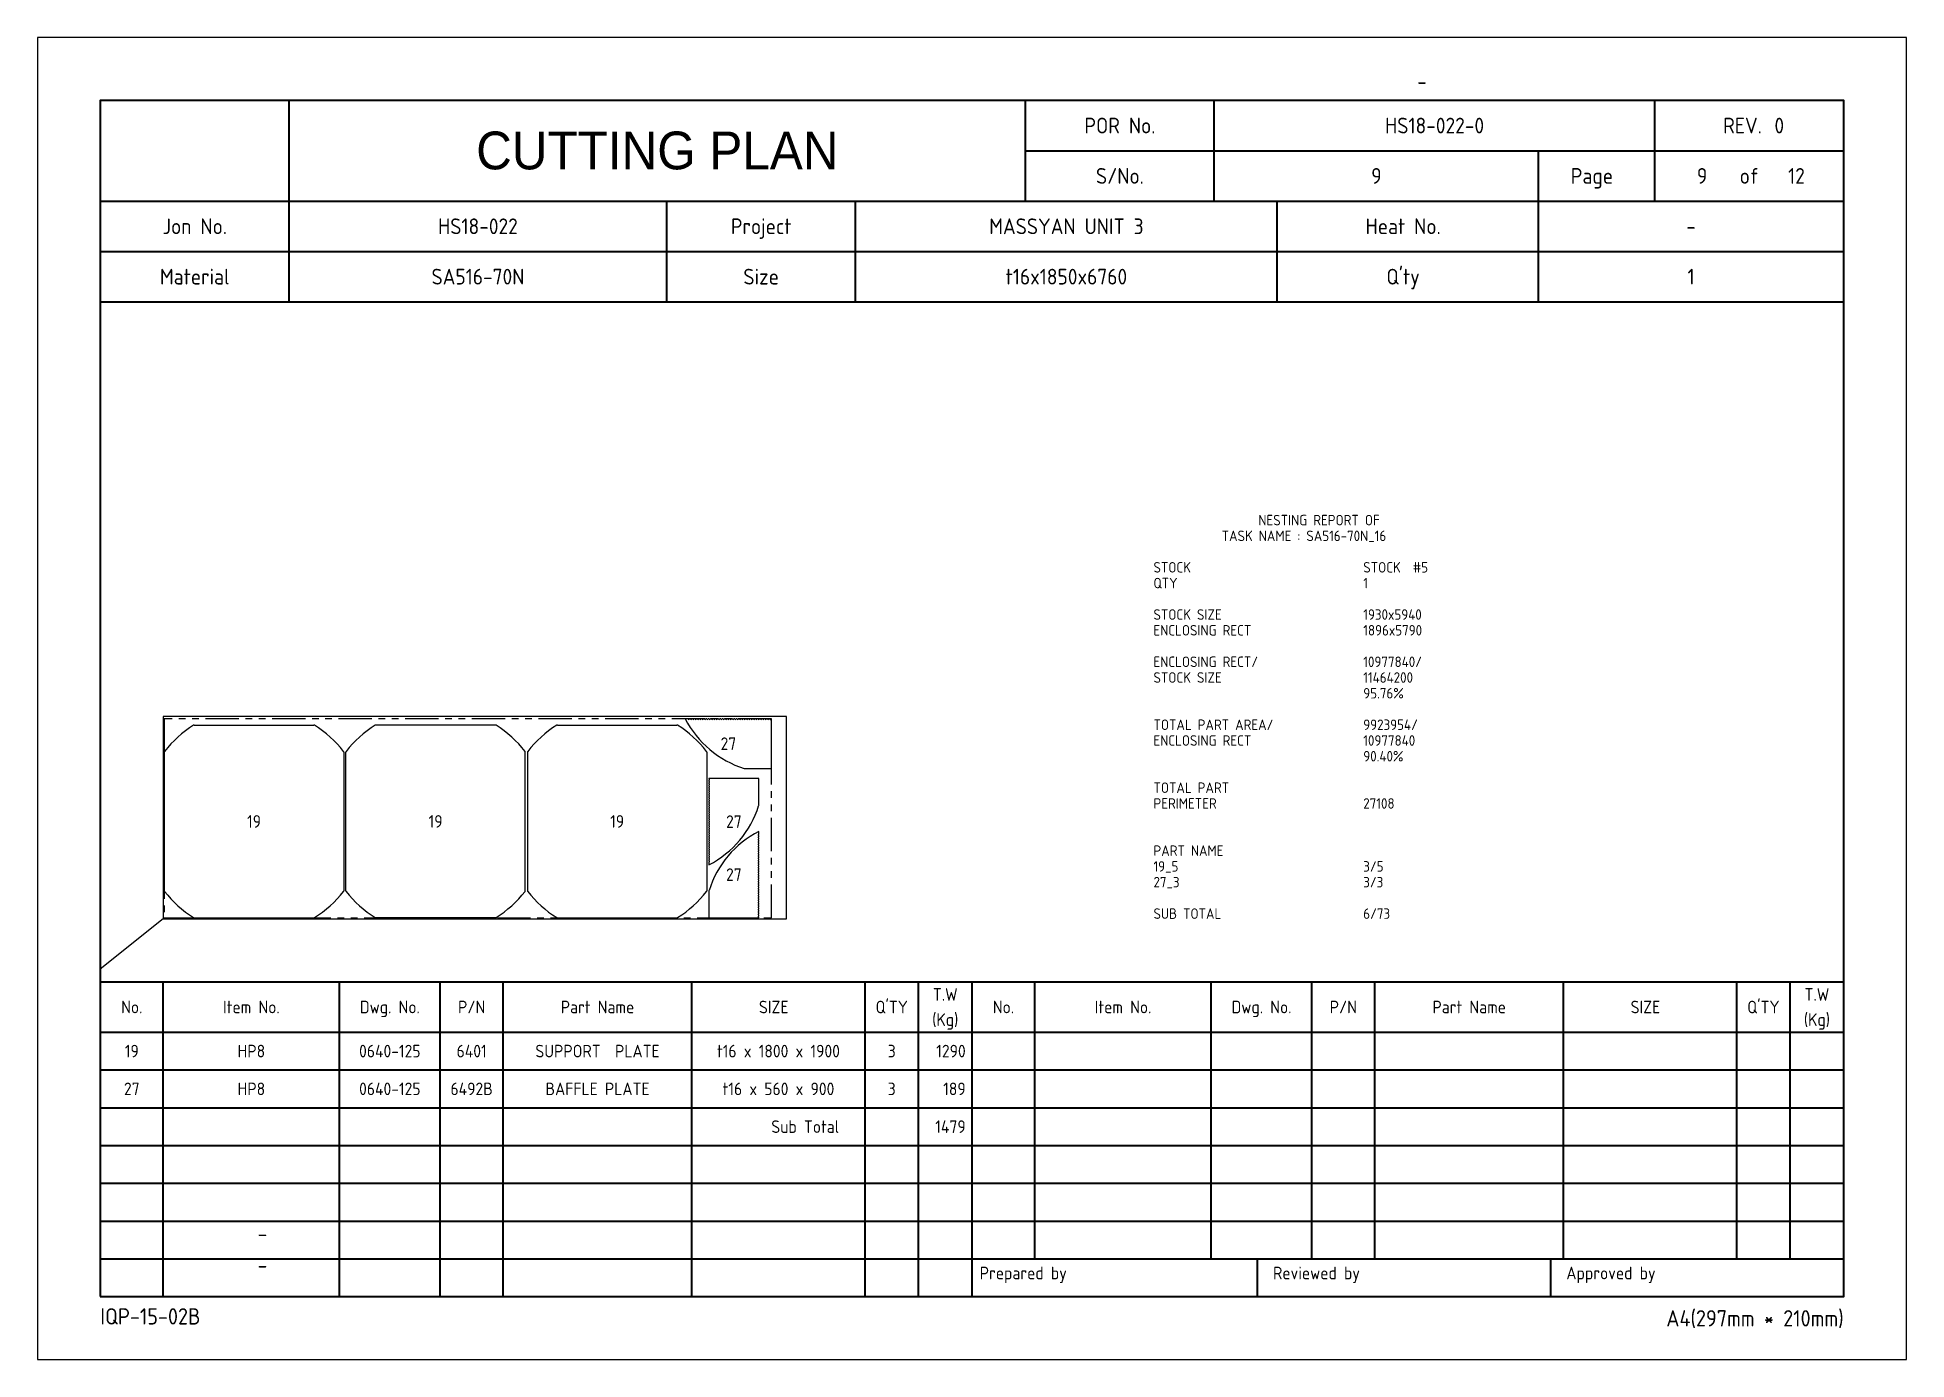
# Model space of a CAD drawing. Header units: millimetres. Extents: x -47360 to 661737, y -45870 to 354580.
# Drawn here: x 380000 to 397820, y 20000 to 32600 of the extents above; entities that cross this region are included whole.
import ezdxf
from ezdxf.enums import TextEntityAlignment as Align

# ---------------------------------------------------------------- set-up
doc = ezdxf.new("R2010")
doc.units = ezdxf.units.MM
doc.header["$LTSCALE"] = 10
doc.linetypes.add('PHANTOM', pattern=[63.5, 31.75, -6.35, 6.35, -6.35, 6.35, -6.35])
for name, color, linetype in [('$ENCL_RECT_RESERVED_LAYER$', 4, 'PHANTOM'), ('19_5__016X1900X1800', 7, 'Continuous'), ('27_3__016X900X560', 7, 'Continuous'), ('PART-LABEL', 6, 'Continuous'), ('STOCK', 3, 'Continuous'), ('SUMMARY', 4, 'Continuous'), ('T', 2, 'Continuous')]:
    doc.layers.add(name, color=color, linetype=linetype)
doc.layers.add('PAGE', color=9, linetype='Continuous', plot=False)
doc.layers.add('TITLE', color=15, linetype='Continuous', lineweight=40)
doc.styles.get("Standard").update_dxf_attribs({"font": 'isocp2.shx', "bigfont": 'whgtxt.shx'})

msp = doc.modelspace()

# ---------------------------------------------------------------- texts
at = {"layer": 'PART-LABEL'}
for s, p in [('27', (386587.75, 25869.28)), ('19', (382065.44, 25128.67)), ('19', (383796.32, 25128.67)), ('19', (385527.2, 25128.67)), ('27', (386639.67, 25126.86)), ('27', (386639.67, 24621.85))]:
    msp.add_text(s, height=120, dxfattribs=at).set_placement(p, align=Align.MIDDLE_CENTER)
at = {"layer": 'SUMMARY'}
for s, p in [('NESTING REPORT OF', (391640, 27950)), ('TASK NAME : SA516-70N_16', (391290, 27800)), ('STOCK ', (390640, 27500)), ('QTY', (390640, 27350)), ('1', (392640, 27350)), ('STOCK  #5', (392640, 27500)), ('STOCK SIZE', (390640, 27050)), ('1930x5940', (392640, 27050)), ('ENCLOSING RECT', (390640, 26900)), ('1896x5790', (392640, 26900)), ('ENCLOSING RECT/', (390640, 26600)), ('10977840/', (392640, 26600)), ('STOCK SIZE', (390640, 26450)), ('11464200', (392640, 26450)), ('95.76%', (392640, 26300)), ('TOTAL PART AREA/', (390640, 26000)), ('9923954/', (392640, 26000)), ('ENCLOSING RECT', (390640, 25850)), ('10977840', (392640, 25850)), ('90.40%', (392640, 25700)), ('TOTAL PART', (390640, 25400)), ('PERIMETER', (390640, 25250)), ('27108', (392640, 25250)), ('PART NAME', (390640, 24800)), ('19_5', (390640, 24650)), ('27_3', (390640, 24500)), ('3/5', (392640, 24650)), ('3/3', (392640, 24500)), ('SUB TOTAL', (390640, 24200)), ('6/73', (392640, 24200))]:
    msp.add_text(s, height=100, dxfattribs=at).set_placement(p)
at = {"layer": 'T'}
for s, p in [('19', (380900, 22880)), ('HP8', (382040, 22880)), ('0640-125', (383360, 22880)), ('6401', (384140, 22880)), ('SUPPORT  PLATE', (385340, 22880)), ('t16 x 1800 x 1900', (387065, 22880)), ('3', (388145, 22880)), ('27', (380900, 22520)), ('HP8', (382040, 22520)), ('0640-125', (383360, 22520)), ('6492B', (384140, 22520)), ('BAFFLE PLATE', (385340, 22520)), ('t16 x 560 x 900', (387065, 22520)), ('3', (388145, 22520)), ('Sub Total', (387320, 22160))]:
    msp.add_text(s, height=120, dxfattribs=at).set_placement(p, align=Align.CENTER)
for s, p in [('1290', (388850, 22880)), ('189', (388850, 22520)), ('1479', (388850, 22160))]:
    msp.add_text(s, height=120, dxfattribs=at).set_placement(p, align=Align.RIGHT)

# ---------------------------------------------------------------- blocks, each defined once
blk = doc.blocks.new('CP00')
at = {"layer": 'PAGE'}
blk.add_line((20, 70), (10, 62), dxfattribs=at)
blk.add_lwpolyline([(0, 0), (297, 0), (297, 210), (0, 210)], close=True, dxfattribs=at)
at = {"layer": 'TITLE'}
for p, q in [((40, 184), (40, 200)), ((157, 184), (157, 200)), ((10, 184), (287, 184)), ((10, 168), (287, 168)), ((10, 60), (287, 60)), ((148.5, 16), (287, 16))]:
    blk.add_line(p, q, dxfattribs=at)
at = {"layer": 'TITLE', "color": 8}
for p, q in [((187, 184), (187, 200)), ((257, 184), (257, 192)), ((40, 168), (40, 184)), ((130, 168), (130, 184)), ((238.5, 168), (238.5, 184)), ((10, 176), (287, 176)), ((20, 10), (20, 60)), ((48, 10), (48, 60)), ((64, 10), (64, 60)), ((74, 10), (74, 60)), ((104, 10), (104, 60)), ((131.5, 10), (131.5, 60)), ((140, 10), (140, 60)), ((158.5, 16), (158.5, 60)), ((186.5, 16), (186.5, 60)), ((202.5, 16), (202.5, 60)), ((212.5, 16), (212.5, 60)), ((242.5, 16), (242.5, 60)), ((270, 16), (270, 60)), ((278.5, 16), (278.5, 60)), ((10, 52), (287, 52)), ((10, 46), (287, 46)), ((10, 40), (287, 40)), ((10, 34), (287, 34)), ((10, 28), (287, 28)), ((10, 22), (287, 22)), ((10, 16), (148.5, 16)), ((193.8, 16), (193.8, 10)), ((240.4, 16), (240.4, 10))]:
    blk.add_line(p, q, dxfattribs=at)
at = {"layer": 'TITLE', "color": 9}
for p, q in [((257, 192), (257, 200)), ((157, 192), (287, 192)), ((238.5, 184), (238.5, 192)), ((100, 168), (100, 184)), ((197, 168), (197, 184)), ((148.5, 10), (148.5, 60))]:
    blk.add_line(p, q, dxfattribs=at)
at = {"layer": 'TITLE', "color": 15}
blk.add_lwpolyline([(10, 10), (287, 10), (287, 200), (10, 200)], close=True, dxfattribs=at)
at = {"layer": 'PAGE', "color": 2}
blk.add_attdef('ATT_NESTINGPLANNO', text='', height=2.5, dxfattribs=at).set_placement((220, 203), align=Align.MIDDLE_CENTER)
for tag, p in [('ATT_OWNERITEMNO', (35, 7.09)), ('ATT_PARTNAME', (35, 2.09))]:
    blk.add_attdef(tag, text='', height=2.5, dxfattribs=at).set_placement(p, align=Align.MIDDLE_LEFT)
at = {"layer": 'TITLE', "color": 2}
for s, height, p in [('POR No.', 2.5, (172, 196)), ('S/No.', 2.5, (172, 188)), ('Page', 2.5, (247, 188)), ('of', 2.5, (272, 188)), ('Jon No.', 2.5, (25, 180)), ('Project', 2.5, (115, 180)), ('Heat No.', 2.5, (217, 180)), ('-', 2.5, (262.75, 180)), ('Material', 2.5, (25, 172)), ('Size', 2.5, (115, 172)), ("Q'ty", 2.5, (217, 172)), ('No.', 2, (15, 56)), ('Item No.', 2, (34, 56)), ('Dwg. No.', 2, (56, 56)), ('P/N', 2, (69, 56)), ('Part Name', 2, (89, 56)), ('SIZE', 2, (117, 56)), ("Q'TY", 2, (135.75, 56)), ('T.W', 2, (144.25, 58)), ('No.', 2, (153.5, 56)), ('Item No.', 2, (172.5, 56)), ('Dwg. No.', 2, (194.5, 56)), ('P/N', 2, (207.5, 56)), ('Part Name', 2, (227.5, 56)), ('SIZE', 2, (255.5, 56)), ("Q'TY", 2, (274.25, 56)), ('T.W', 2, (282.75, 58)), ('(Kg)', 2, (144.25, 54)), ('(Kg)', 2, (282.75, 54))]:
    blk.add_text(s, height=height, dxfattribs=at).set_placement(p, align=Align.MIDDLE_CENTER)
blk.add_text('REV.', height=2.5, dxfattribs=at).set_placement((274, 196), align=Align.MIDDLE_RIGHT)
blk.add_text('0', height=2.5, dxfattribs=at).set_placement((276, 196), align=Align.MIDDLE_LEFT)
for s, height, p in [('Prepared by', 2, (149.73, 12.75)), ('Reviewed by', 2, (196.33, 12.75)), ('Approved by', 2, (242.93, 12.75)), ('IQP-15-02B', 2.594, (10, 5.57))]:
    blk.add_text(s, height=height, dxfattribs=at).set_placement(p)
blk.add_text('A4(297mm * 210mm)', height=2.5936, dxfattribs=at).set_placement((287, 5.26), align=Align.RIGHT)
at = {"layer": 'TITLE', "color": 3, "insert": (98.5, 192), "char_height": 6, "width": 59.896, "attachment_point": 5}
blk.add_mtext('{\\fHYHeadLine-Medium|b0|i0|c129|p18;CUTTING PLAN}', dxfattribs=at)
at = {"layer": 'TITLE', "color": 2}
for tag, height, p in [('ATT_PORNO', 2.5, (222, 196)), ('ATT_CUTTINGPLANNO', 2.5, (212.75, 188)), ('ATT_PAGENO', 2.5, (264.5, 188)), ('ATT_PAGESUBTOTAL', 2.5, (279.5, 188)), ('ATT_WONO', 2.5, (70, 180)), ('ATT_PROJECT', 2.5, (163.5, 180)), ('ATT_PORWEIGHT', 2, (278.5, 89)), ('ATT_NETWEIGHT', 2, (278.5, 83)), ('ATT_SAVEWEIGHT', 2, (278.5, 77)), ('ATT_SCRAPWEIGHT', 2, (278.5, 71)), ('ATT_CUTTING', 2, (278.5, 65))]:
    blk.add_attdef(tag, text='', height=height, dxfattribs=at).set_placement(p, align=Align.MIDDLE_CENTER)
at = {"layer": 'TITLE', "color": 3}
for tag, p in [('ATT_MATERIAL', (70, 172)), ('ATT_SIZE', (163.5, 172)), ('ATT_QTY', (262.75, 172))]:
    blk.add_attdef(tag, text='', height=2.5, dxfattribs=at).set_placement(p, align=Align.MIDDLE_CENTER)

# ---------------------------------------------------------------- linework, layer by layer
at = {"layer": '$ENCL_RECT_RESERVED_LAYER$'}
msp.add_lwpolyline([(381210, 24210), (386999.6, 24210), (386999.6, 26106.32), (381210, 26106.32)], close=True, dxfattribs=at)
at = {"layer": '19_5__016X1900X1800'}
for p, q in [((381495.36, 26047.34), (382635.52, 26047.34)), ((384366.4, 26047.34), (383226.24, 26047.34)), ((384957.12, 26047.34), (386097.28, 26047.34)), ((381210, 25788.71), (381210, 24468.63)), ((382920.88, 25788.71), (382920.88, 24468.63)), ((382940.88, 24468.63), (382940.88, 25788.71)), ((384651.76, 24468.63), (384651.76, 25788.71)), ((384671.76, 25788.71), (384671.76, 24468.63)), ((386382.64, 25788.71), (386382.64, 24468.63)), ((381495.36, 24210), (382635.52, 24210)), ((384366.4, 24210), (383226.24, 24210)), ((384957.12, 24210), (386097.28, 24210))]:
    msp.add_line(p, q, dxfattribs=at)
for centre, radius, start, end in [((382065.44, 25128.67), 1083, 122.160301, 141.954856), ((381495.36, 26035.34), 12, 89.999996, 122.160301), ((382635.52, 26035.34), 12, 57.839691, 89.999996), ((382065.44, 25128.67), 1083, 38.045144, 57.839691), ((383796.32, 25128.67), 1083, 122.160309, 141.954856), ((383226.24, 26035.34), 12, 90.000004, 122.160309), ((384366.4, 26035.34), 12, 57.839699, 90.000004), ((383796.32, 25128.67), 1083, 38.045144, 57.839699), ((385527.2, 25128.67), 1083, 122.160301, 141.954856), ((384957.12, 26035.34), 12, 89.999996, 122.160301), ((386097.28, 26035.34), 12, 57.839691, 89.999996), ((385527.2, 25128.67), 1083, 38.045144, 57.839691), ((381222, 25788.71), 12, 141.954856, 180), ((382908.88, 25788.71), 12, 0, 38.045144), ((382952.88, 25788.71), 12, 141.954856, 180), ((384639.76, 25788.71), 12, 0, 38.045144), ((384683.76, 25788.71), 12, 141.954856, 180), ((386370.64, 25788.71), 12, 0, 38.045144), ((381222, 24468.63), 12, 180, 218.045144), ((382065.44, 25128.67), 1083, 218.045144, 237.839699), ((382065.44, 25128.67), 1083, 302.160309, 321.954856), ((382908.88, 24468.63), 12, 321.954856, 0), ((382952.88, 24468.63), 12, 180, 218.045144), ((383796.32, 25128.67), 1083, 218.045144, 237.839691), ((383796.32, 25128.67), 1083, 302.160301, 321.954856), ((384639.76, 24468.63), 12, 321.954856, 0), ((384683.76, 24468.63), 12, 180, 218.045144), ((385527.2, 25128.67), 1083, 218.045144, 237.839699), ((385527.2, 25128.67), 1083, 302.160309, 321.954856), ((386370.64, 24468.63), 12, 321.954856, 0), ((381495.36, 24222), 12, 237.839699, 270.000004), ((382635.52, 24222), 12, 270.000004, 302.160309), ((383226.24, 24222), 12, 237.839691, 269.999996), ((384366.4, 24222), 12, 269.999996, 302.160301), ((384957.12, 24222), 12, 237.839699, 270.000004), ((386097.28, 24222), 12, 270.000004, 302.160309)]:
    msp.add_arc(centre, radius, start, end, dxfattribs=at)
at = {"layer": '27_3__016X900X560'}
for p, q in [((386203.69, 26106.32), (386175.9, 26106.32)), ((386225.92, 26106.32), (386215.69, 26106.32)), ((386248.14, 26106.32), (386237.92, 26106.32)), ((386270.37, 26106.32), (386260.14, 26106.32)), ((386292.59, 26106.32), (386282.37, 26106.32)), ((386314.82, 26106.32), (386304.59, 26106.32)), ((386337.04, 26106.32), (386326.82, 26106.32)), ((386359.27, 26106.32), (386349.04, 26106.32)), ((386381.49, 26106.32), (386371.27, 26106.32)), ((386403.72, 26106.32), (386393.49, 26106.32)), ((386425.94, 26106.32), (386415.72, 26106.32)), ((386448.17, 26106.32), (386437.94, 26106.32)), ((386470.39, 26106.32), (386460.17, 26106.32)), ((386492.62, 26106.32), (386482.39, 26106.32)), ((386514.84, 26106.32), (386504.62, 26106.32)), ((386537.07, 26106.32), (386526.84, 26106.32)), ((386559.29, 26106.32), (386549.07, 26106.32)), ((386581.52, 26106.32), (386571.29, 26106.32)), ((386603.74, 26106.32), (386593.52, 26106.32)), ((386625.97, 26106.32), (386615.74, 26106.32)), ((386648.19, 26106.32), (386637.97, 26106.32)), ((386670.42, 26106.32), (386660.19, 26106.32)), ((386692.64, 26106.32), (386682.42, 26106.32)), ((386714.87, 26106.32), (386704.64, 26106.32)), ((386737.09, 26106.32), (386726.87, 26106.32)), ((386759.32, 26106.32), (386749.09, 26106.32)), ((386781.54, 26106.32), (386771.32, 26106.32)), ((386803.77, 26106.32), (386793.54, 26106.32)), ((386825.99, 26106.32), (386815.77, 26106.32)), ((386848.22, 26106.32), (386837.99, 26106.32)), ((386870.44, 26106.32), (386860.22, 26106.32)), ((386892.67, 26106.32), (386882.44, 26106.32)), ((386914.89, 26106.32), (386904.67, 26106.32)), ((386937.12, 26106.32), (386926.89, 26106.32)), ((386959.34, 26106.32), (386949.12, 26106.32)), ((386981.57, 26106.32), (386971.34, 26106.32)), ((386999.6, 26106.32), (386993.57, 26106.32)), ((386999.6, 25632.34), (386999.6, 26106.32)), ((386876.62, 25538.71), (386402.64, 25538.71)), ((386402.64, 25538.71), (386402.64, 25532.68)), ((386402.64, 25520.68), (386402.64, 25510.45)), ((386402.64, 25498.45), (386402.64, 25488.23)), ((386742.49, 25632.25), (386999.6, 25632.34)), ((386876.71, 25281.6), (386876.62, 25538.71)), ((386402.64, 25476.23), (386402.64, 25466)), ((386402.64, 25454), (386402.64, 25443.78)), ((386402.64, 25431.78), (386402.64, 25421.55)), ((386402.64, 25409.55), (386402.64, 25399.33)), ((386402.64, 25387.33), (386402.64, 25377.1)), ((386402.64, 25365.1), (386402.64, 25354.88)), ((386402.64, 25342.88), (386402.64, 25332.65)), ((386402.64, 25320.65), (386402.64, 25310.43)), ((386402.64, 25298.43), (386402.64, 25288.2)), ((386402.64, 25276.2), (386402.64, 25265.98)), ((386402.64, 25253.98), (386402.64, 25243.75)), ((386402.64, 25231.75), (386402.64, 25221.53)), ((386402.64, 25209.53), (386402.64, 25199.3)), ((386402.64, 25187.3), (386402.64, 25177.08)), ((386402.64, 25165.08), (386402.64, 25154.85)), ((386402.64, 25142.85), (386402.64, 25132.63)), ((386402.64, 25120.63), (386402.64, 25110.4)), ((386402.64, 25098.4), (386402.64, 25088.18)), ((386402.64, 25076.18), (386402.64, 25065.95)), ((386402.64, 25053.95), (386402.64, 25043.73)), ((386402.64, 25031.73), (386402.64, 25021.5)), ((386402.64, 25009.5), (386402.64, 24999.28)), ((386402.64, 24987.28), (386402.64, 24977.05)), ((386402.64, 24965.05), (386402.64, 24954.83)), ((386876.71, 25005.91), (386876.71, 25033.7)), ((386876.71, 24983.69), (386876.71, 24993.91)), ((386876.71, 24961.46), (386876.71, 24971.69)), ((386876.71, 24939.24), (386876.71, 24949.46)), ((386402.64, 24942.83), (386402.64, 24932.6)), ((386402.64, 24920.6), (386402.64, 24910.38)), ((386402.64, 24898.38), (386402.64, 24888.15)), ((386402.64, 24876.15), (386402.64, 24865.93)), ((386402.64, 24853.93), (386402.64, 24843.7)), ((386402.64, 24831.7), (386402.64, 24821.48)), ((386402.64, 24809.48), (386402.64, 24799.25)), ((386402.64, 24787.25), (386402.64, 24777.03)), ((386876.71, 24917.01), (386876.71, 24927.24)), ((386876.71, 24894.79), (386876.71, 24905.01)), ((386876.71, 24872.56), (386876.71, 24882.79)), ((386876.71, 24850.34), (386876.71, 24860.56)), ((386876.71, 24828.11), (386876.71, 24838.34)), ((386876.71, 24805.89), (386876.71, 24816.11)), ((386876.71, 24783.66), (386876.71, 24793.89)), ((386876.71, 24761.44), (386876.71, 24771.66)), ((386402.64, 24765.03), (386402.64, 24754.8)), ((386402.64, 24742.8), (386402.64, 24715.01)), ((386876.71, 24739.21), (386876.71, 24749.44)), ((386876.71, 24716.99), (386876.71, 24727.21)), ((386876.71, 24694.76), (386876.71, 24704.99)), ((386876.71, 24672.54), (386876.71, 24682.76)), ((386876.71, 24650.31), (386876.71, 24660.54)), ((386876.71, 24628.09), (386876.71, 24638.31)), ((386876.71, 24605.86), (386876.71, 24616.09)), ((386876.71, 24583.64), (386876.71, 24593.86)), ((386402.64, 24467.11), (386402.73, 24210)), ((386876.71, 24561.41), (386876.71, 24571.64)), ((386876.71, 24539.19), (386876.71, 24549.41)), ((386876.71, 24516.96), (386876.71, 24527.19)), ((386876.71, 24494.74), (386876.71, 24504.96)), ((386876.71, 24472.51), (386876.71, 24482.74)), ((386876.71, 24450.29), (386876.71, 24460.51)), ((386876.71, 24428.06), (386876.71, 24438.29)), ((386876.71, 24405.84), (386876.71, 24416.06)), ((386876.71, 24383.61), (386876.71, 24393.84)), ((386876.71, 24361.39), (386876.71, 24371.61)), ((386876.71, 24339.16), (386876.71, 24349.39)), ((386876.71, 24316.94), (386876.71, 24327.16)), ((386876.71, 24294.71), (386876.71, 24304.94)), ((386876.71, 24272.49), (386876.71, 24282.71)), ((386876.71, 24250.26), (386876.71, 24260.49)), ((386876.71, 24228.04), (386876.71, 24238.26)), ((386402.73, 24210), (386876.71, 24210)), ((386876.71, 24210), (386876.71, 24216.04))]:
    msp.add_line(p, q, dxfattribs=at)
for centre, radius, start, end in [((387028.87, 26549.01), 961, 207.429504, 252.436285), ((386209.69, 26106.32), 6, 180.003385, 359.996615), ((386231.92, 26106.32), 6, 180.003197, 359.996803), ((386254.14, 26106.32), 6, 180.003008, 359.996992), ((386276.37, 26106.32), 6, 180.00282, 359.99718), ((386298.59, 26106.32), 6, 180.002632, 359.997368), ((386320.82, 26106.32), 6, 180.002444, 359.997556), ((386343.04, 26106.32), 6, 180.002256, 359.997744), ((386365.27, 26106.32), 6, 180.002068, 359.997932), ((386387.49, 26106.32), 6, 180.00188, 359.99812), ((386409.72, 26106.32), 6, 180.001692, 359.998308), ((386431.94, 26106.32), 6, 180.001504, 359.998496), ((386454.17, 26106.32), 6, 180.001316, 359.998684), ((386476.39, 26106.32), 6, 180.001128, 359.998872), ((386498.62, 26106.32), 6, 180.003949, 359.996051), ((386520.84, 26106.32), 6, 180.003761, 359.996239), ((386543.07, 26106.32), 6, 180.003573, 359.996427), ((386565.29, 26106.32), 6, 180.003385, 359.996615), ((386587.52, 26106.32), 6, 180.003197, 359.996803), ((386609.74, 26106.32), 6, 180.003008, 359.996992), ((386631.97, 26106.32), 6, 180.00282, 359.99718), ((386654.19, 26106.32), 6, 180.002632, 359.997368), ((386676.42, 26106.32), 6, 180.002444, 359.997556), ((386698.64, 26106.32), 6, 180.002256, 359.997744), ((386720.87, 26106.32), 6, 180.002068, 359.997932), ((386743.09, 26106.32), 6, 180.00188, 359.99812), ((386765.32, 26106.32), 6, 180.001692, 359.998308), ((386787.54, 26106.32), 6, 180.001504, 359.998496), ((386809.77, 26106.32), 6, 180.001316, 359.998684), ((386831.99, 26106.32), 6, 180.001128, 359.998872), ((386854.22, 26106.32), 6, 180.00094, 359.99906), ((386876.44, 26106.32), 6, 180.000752, 359.999248), ((386898.67, 26106.32), 6, 180.000564, 359.999436), ((386920.89, 26106.32), 6, 180.000376, 359.999624), ((386943.12, 26106.32), 6, 180.000188, 359.999812), ((386965.34, 26106.32), 6, 180, 0), ((386987.57, 26106.32), 6, 179.999812, 0.000188), ((386402.64, 25526.68), 6, 269.999812, 90.000188), ((386402.64, 25504.45), 6, 270, 90), ((386402.64, 25482.23), 6, 270.000188, 89.999812), ((386742.49, 25644.25), 12, 252.436285, 270.020375), ((386402.64, 25460), 6, 270.000376, 89.999624), ((386402.64, 25437.78), 6, 270.000564, 89.999436), ((386402.64, 25415.55), 6, 270.000752, 89.999248), ((386402.64, 25393.33), 6, 270.00094, 89.99906), ((386402.64, 25371.1), 6, 270.001128, 89.998872), ((386402.64, 25348.88), 6, 270.001316, 89.998684), ((386402.64, 25326.65), 6, 270.001504, 89.998496), ((386402.64, 25304.43), 6, 270.001692, 89.998308), ((386402.64, 25282.2), 6, 270.00188, 89.99812), ((385959.95, 25567.98), 961, 297.429504, 342.436285), ((386402.64, 25259.98), 6, 270.002068, 89.997932), ((386402.64, 25237.75), 6, 270.002256, 89.997744), ((386402.64, 25215.53), 6, 270.002444, 89.997556), ((386402.64, 25193.3), 6, 270.002632, 89.997368), ((386402.64, 25171.08), 6, 270.00282, 89.99718), ((386402.64, 25148.85), 6, 270.003008, 89.996992), ((386402.64, 25126.63), 6, 270.003197, 89.996803), ((386864.71, 25281.6), 12, 342.436285, 0.020375), ((386402.64, 25104.4), 6, 270.003385, 89.996615), ((386402.64, 25082.18), 6, 270.003573, 89.996427), ((386402.64, 25059.95), 6, 270.003761, 89.996239), ((386402.64, 25037.73), 6, 270.003949, 89.996051), ((386402.64, 25015.5), 6, 270.001128, 89.998872), ((386402.64, 24993.28), 6, 270.001316, 89.998684), ((386402.64, 24971.05), 6, 270.001504, 89.998496), ((386402.64, 24948.83), 6, 270.001692, 89.998308), ((387319.4, 24180.74), 961, 117.429504, 162.436285), ((386876.71, 24999.91), 6, 90.003385, 269.996615), ((386876.71, 24977.69), 6, 90.003197, 269.996803), ((386876.71, 24955.46), 6, 90.003008, 269.996992), ((386402.64, 24926.6), 6, 270.00188, 89.99812), ((386402.64, 24904.38), 6, 270.002068, 89.997932), ((386402.64, 24882.15), 6, 270.002256, 89.997744), ((386402.64, 24859.93), 6, 270.002444, 89.997556), ((386402.64, 24837.7), 6, 270.002632, 89.997368), ((386402.64, 24815.48), 6, 270.00282, 89.99718), ((386402.64, 24793.25), 6, 270.003008, 89.996992), ((386402.64, 24771.03), 6, 270.003197, 89.996803), ((386876.71, 24933.24), 6, 90.00282, 269.99718), ((386876.71, 24911.01), 6, 90.002632, 269.997368), ((386876.71, 24888.79), 6, 90.002444, 269.997556), ((386876.71, 24866.56), 6, 90.002256, 269.997744), ((386876.71, 24844.34), 6, 90.002068, 269.997932), ((386876.71, 24822.11), 6, 90.00188, 269.99812), ((386876.71, 24799.89), 6, 90.001692, 269.998308), ((386876.71, 24777.66), 6, 90.001504, 269.998496), ((386402.64, 24748.8), 6, 270.003385, 89.996615), ((386876.71, 24755.44), 6, 90.001316, 269.998684), ((386876.71, 24733.21), 6, 90.001128, 269.998872), ((386876.71, 24710.99), 6, 90.003949, 269.996051), ((386876.71, 24688.76), 6, 90.003761, 269.996239), ((386876.71, 24666.54), 6, 90.003573, 269.996427), ((386876.71, 24644.31), 6, 90.003385, 269.996615), ((386876.71, 24622.09), 6, 90.003197, 269.996803), ((386876.71, 24599.86), 6, 90.003008, 269.996992), ((386414.64, 24467.11), 12, 162.436285, 180.020375), ((386876.71, 24577.64), 6, 90.00282, 269.99718), ((386876.71, 24555.41), 6, 90.002632, 269.997368), ((386876.71, 24533.19), 6, 90.002444, 269.997556), ((386876.71, 24510.96), 6, 90.002256, 269.997744), ((386876.71, 24488.74), 6, 90.002068, 269.997932), ((386876.71, 24466.51), 6, 90.00188, 269.99812), ((386876.71, 24444.29), 6, 90.001692, 269.998308), ((386876.71, 24422.06), 6, 90.001504, 269.998496), ((386876.71, 24399.84), 6, 90.001316, 269.998684), ((386876.71, 24377.61), 6, 90.001128, 269.998872), ((386876.71, 24355.39), 6, 90.00094, 269.99906), ((386876.71, 24333.16), 6, 90.000752, 269.999248), ((386876.71, 24310.94), 6, 90.000564, 269.999436), ((386876.71, 24288.71), 6, 90.000376, 269.999624), ((386876.71, 24266.49), 6, 90.000188, 269.999812), ((386876.71, 24244.26), 6, 90, 270), ((386876.71, 24222.04), 6, 89.999812, 270.000188)]:
    msp.add_arc(centre, radius, start, end, dxfattribs=at)
at = {"layer": 'STOCK'}
msp.add_lwpolyline([(381200, 24200), (387140, 24200), (387140, 26130), (381200, 26130)], close=True, dxfattribs=at)

# ---------------------------------------------------------------- block references
ref = msp.add_blockref('CP00', (380000, 20000), dxfattribs=dict(xscale=60, yscale=60, zscale=60))
ref.add_attrib('ATT_WONO', 'HS18-022', dxfattribs={"layer": 'TITLE', "color": 2, "height": 150}).set_placement((384200, 30800), align=Align.MIDDLE_CENTER)
ref.add_attrib('ATT_PROJECT', 'MASSYAN UNIT 3', dxfattribs={"layer": 'TITLE', "color": 2, "height": 150}).set_placement((389810, 30800), align=Align.MIDDLE_CENTER)
ref.add_attrib('ATT_PORNO', 'HS18-022-0', dxfattribs={"layer": 'TITLE', "color": 2, "height": 150}).set_placement((393320, 31760), align=Align.MIDDLE_CENTER)
ref.add_attrib('ATT_OWNERITEMNO', '-', dxfattribs={"layer": 'PAGE', "color": 2, "height": 150}).set_placement((382100, 21200), align=Align.MIDDLE_LEFT)
ref.add_attrib('ATT_PARTNAME', '-', dxfattribs={"layer": 'PAGE', "color": 2, "height": 150}).set_placement((382100, 20900), align=Align.MIDDLE_LEFT)
ref.add_attrib('ATT_MATERIAL', 'SA516-70N', dxfattribs={"layer": 'TITLE', "color": 3, "height": 150}).set_placement((384200, 30320), align=Align.MIDDLE_CENTER)
ref.add_attrib('ATT_SIZE', 't16x1850x6760', dxfattribs={"layer": 'TITLE', "color": 3, "height": 150}).set_placement((389810, 30320), align=Align.MIDDLE_CENTER)
ref.add_attrib('ATT_QTY', '1', dxfattribs={"layer": 'TITLE', "color": 3, "height": 150}).set_placement((395765, 30320), align=Align.MIDDLE_CENTER)
ref.add_attrib('ATT_NESTINGPLANNO', '-', dxfattribs={"layer": 'PAGE', "color": 2, "height": 150}).set_placement((393200, 32180), align=Align.MIDDLE_CENTER)
ref.add_attrib('ATT_CUTTINGPLANNO', '9', dxfattribs={"layer": 'TITLE', "color": 2, "height": 150}).set_placement((392765, 31280), align=Align.MIDDLE_CENTER)
ref.add_attrib('ATT_PAGENO', '9', dxfattribs={"layer": 'TITLE', "color": 2, "height": 150}).set_placement((395870, 31280), align=Align.MIDDLE_CENTER)
ref.add_attrib('ATT_PAGESUBTOTAL', '12', dxfattribs={"layer": 'TITLE', "color": 2, "height": 150}).set_placement((396770, 31280), align=Align.MIDDLE_CENTER)

msp.set_redraw_order([(e.dxf.handle, doc.entitydb.next_handle()) for e in msp.query("TEXT MTEXT ATTDEF DIMENSION ARC_DIMENSION")])  # texts and dimensions are drawn at this point

doc.saveas('drawing.dxf')
